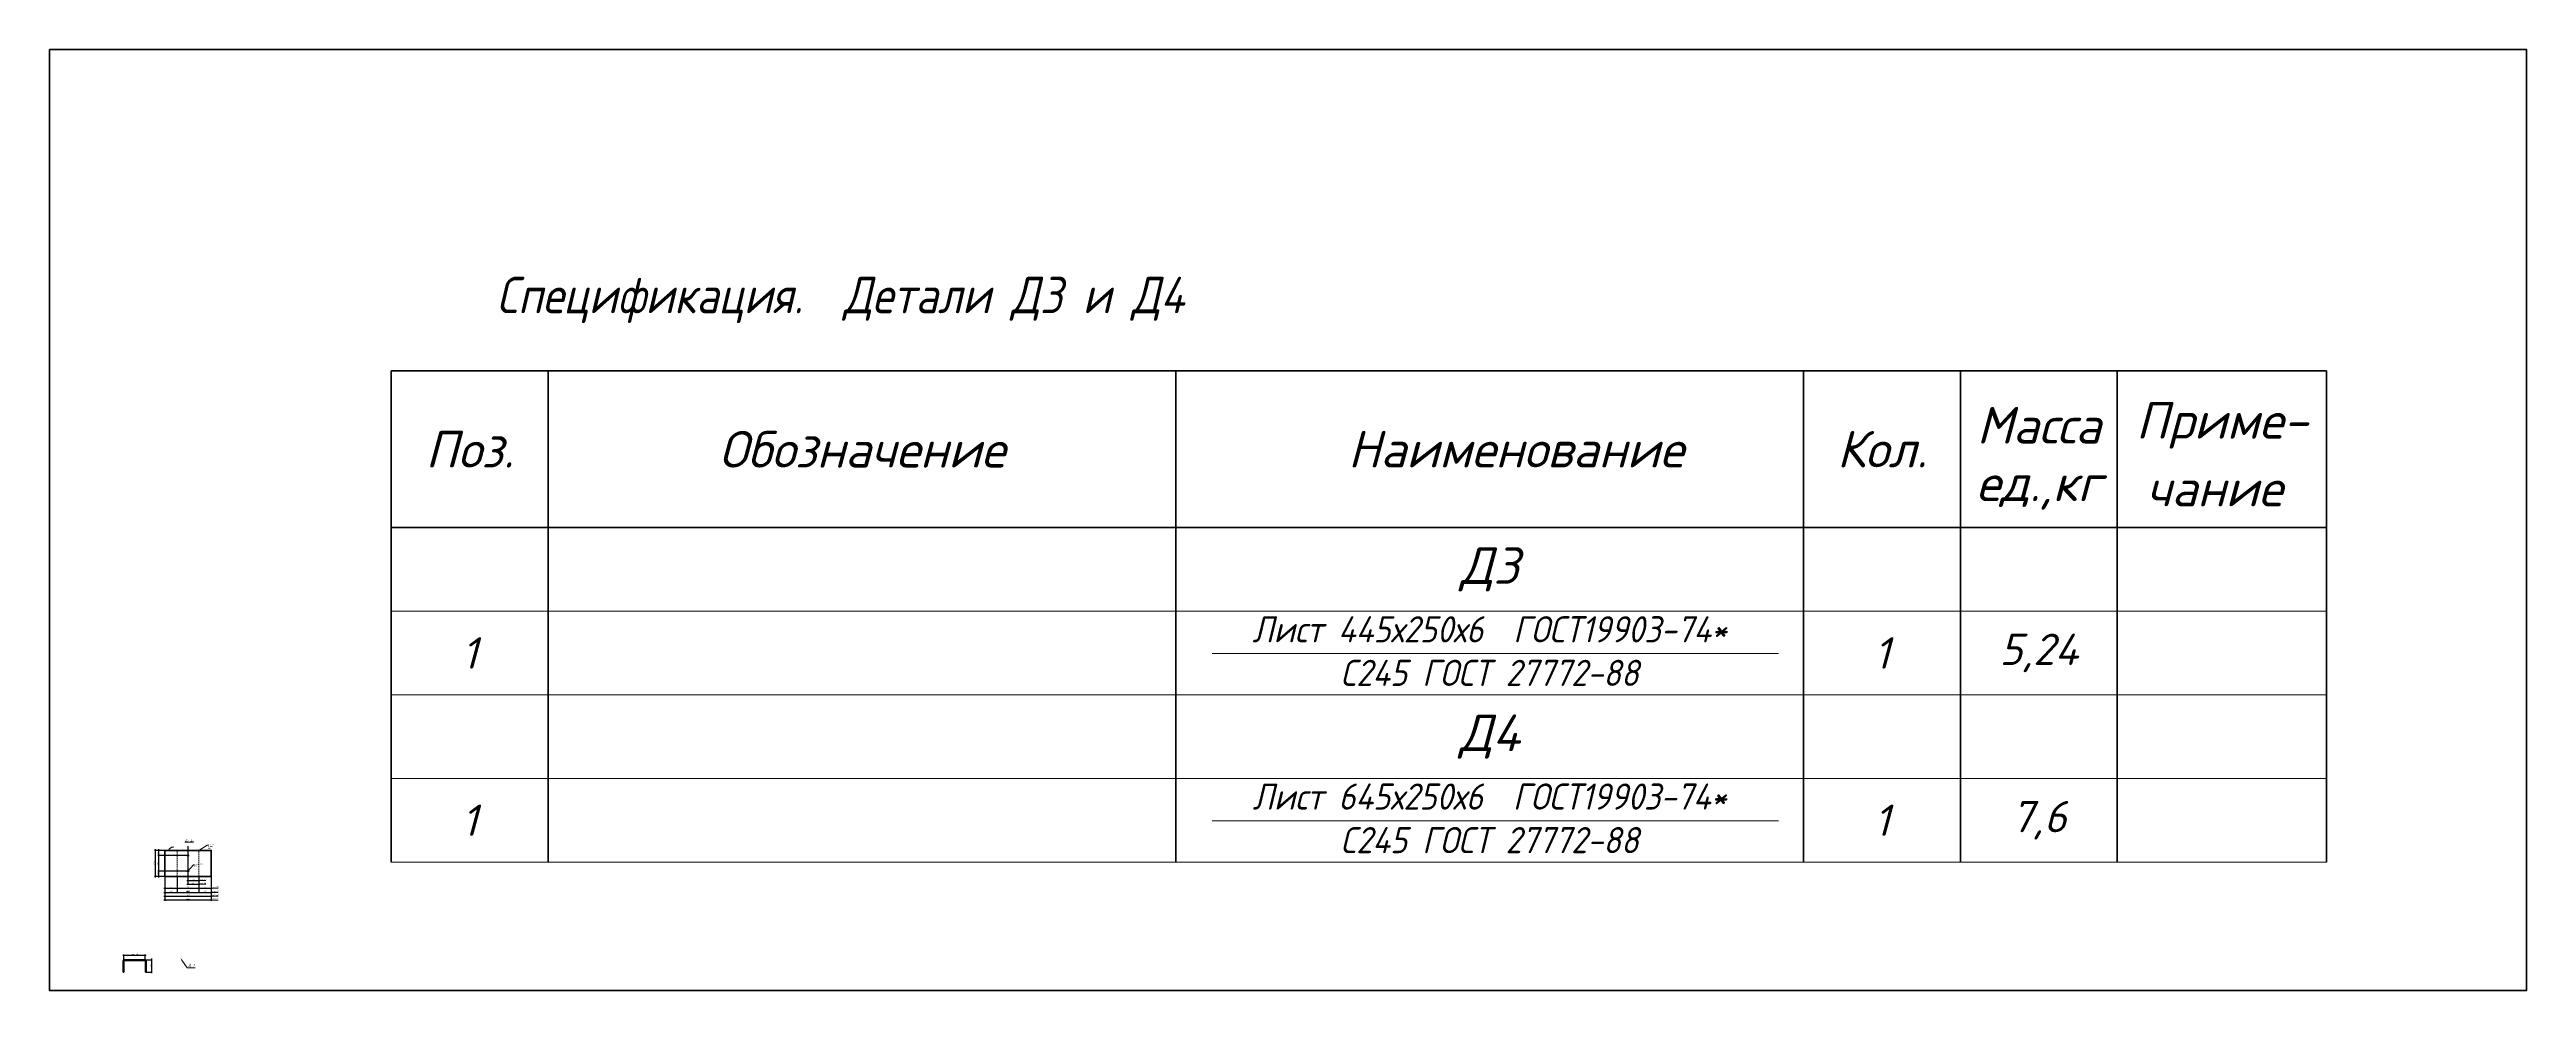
# Model space of a CAD drawing. Header units: millimetres. Extents: x -1807136 to 209800, y 0 to 410608.
# Drawn here: x 89627 to 113303, y 56757 to 65759 of the extents above; entities that cross this region are included whole.
import ezdxf
from ezdxf import colors
from ezdxf.entities.mleader import LeaderData, LeaderLine
from ezdxf.enums import TextEntityAlignment as Align
from ezdxf.math import Vec2, Vec3

# ---------------------------------------------------------------- set-up
doc = ezdxf.new("R2010")
doc.units = ezdxf.units.MM
doc.header["$PDMODE"] = 3
doc.linetypes.add('GOST2.303 5', pattern=[24, 20, -1.5, 1, -1.5])
doc.linetypes.add('HIDDEN', pattern=[0.375, 0.25, -0.125])
doc.layers.get('0').update_dxf_attribs({"lineweight": 5})
doc.layers.get('Defpoints').update_dxf_attribs({"lineweight": 0})
for name, color, linetype, lineweight in [('!!!Металл разрез', 7, 'Continuous', 35), ('#Dimensions', 7, 'Continuous', 9), ('#Выноски', 7, 'Continuous', 15), ('k_ Размеры', 7, 'Continuous', 15), ('k_ Рамка', 252, 'Continuous', 40), ('Штриховка', 7, 'Continuous', 25)]:
    doc.layers.add(name, color=color, linetype=linetype, lineweight=lineweight)
doc.styles.add('STEP PR', font='isocpeui.ttf')
doc.dimstyles.new('SPDS', dxfattribs={"dimscale": 10, "dimtxt": 2.5, "dimasz": 2, "dimexe": 1.25, "dimexo": 0.625, "dimtad": 1, "dimdec": 0, "dimrnd": 0.001, "dimtxsty": 'STEP PR', "dimblk": 'ARCHTICK', "dimcen": 2.5, "dimdle": 2, "dimclrd": 256, "dimclre": 256, "dimclrt": 7, "dimadec": 0, "dimazin": 2, "dimtfac": 0.75, "dimtdec": 0, "dimtmove": 1, "dimatfit": 3, "dimfxl": 1, "dimtolj": 1, "dimarcsym": 1})

# ---------------------------------------------------------------- blocks, each defined once
blk = doc.blocks.new('_ArchTick')
at = {"color": 0, "linetype": 'ByBlock', "const_width": 0.15}
blk.add_lwpolyline([(-0.5, -0.5), (0.5, 0.5)], dxfattribs=at)
blk = doc.blocks.new('*D280')
at = {"layer": '#Dimensions', "lineweight": -2, "transparency": 16777216}
for p, q in [((90328, 57096), (90552, 57096)), ((90338, 57047), (90338, 57102)), ((90542, 57047), (90542, 57102))]:
    blk.add_line(p, q, dxfattribs=at)
at = {"layer": 'Defpoints', "color": 0, "transparency": 16777216}
for p in [(90542, 57096), (90338, 57044), (90542, 57044)]:
    blk.add_point(p, dxfattribs=at)
at = {"layer": '#Dimensions', "lineweight": -2, "transparency": 16777216, "xscale": 10, "yscale": 10, "zscale": 10, "rotation": 180}
blk.add_blockref('_ArchTick', (90338, 57096), dxfattribs=at)
at = {"layer": '#Dimensions', "lineweight": -2, "transparency": 16777216, "xscale": 10, "yscale": 10, "zscale": 10}
blk.add_blockref('_ArchTick', (90542, 57096), dxfattribs=at)
at = {"layer": '#Dimensions', "color": 7, "transparency": 16777216, "insert": (90440, 57105), "char_height": 12.5, "attachment_point": 5, "style": 'STEP PR'}
blk.add_mtext('\\A1;max 204', dxfattribs=at)
blk = doc.blocks.new('*D281')
at = {"layer": '#Dimensions', "lineweight": -2, "transparency": 16777216}
for p, q in [((90728, 57845), (90728, 57729)), ((90848, 57845), (90848, 57729)), ((90718, 57735), (90858, 57735))]:
    blk.add_line(p, q, dxfattribs=at)
at = {"layer": 'Defpoints', "color": 0, "transparency": 16777216}
for p in [(90728, 57848), (90848, 57848), (90848, 57735)]:
    blk.add_point(p, dxfattribs=at)
at = {"layer": '#Dimensions', "lineweight": -2, "transparency": 16777216, "xscale": 10, "yscale": 10, "zscale": 10, "rotation": 180}
blk.add_blockref('_ArchTick', (90728, 57735), dxfattribs=at)
at = {"layer": '#Dimensions', "lineweight": -2, "transparency": 16777216, "xscale": 10, "yscale": 10, "zscale": 10}
blk.add_blockref('_ArchTick', (90848, 57735), dxfattribs=at)
at = {"layer": '#Dimensions', "color": 7, "transparency": 16777216, "insert": (90788, 57744), "char_height": 12.5, "attachment_point": 5, "style": 'STEP PR'}
blk.add_mtext('\\A1;120', dxfattribs=at)
blk = doc.blocks.new('*D282')
at = {"layer": '#Dimensions', "lineweight": -2, "transparency": 16777216}
for p, q in [((90848, 57845), (90848, 57729)), ((91053, 57845), (91053, 57729)), ((90838, 57735), (91063, 57735))]:
    blk.add_line(p, q, dxfattribs=at)
at = {"layer": 'Defpoints', "color": 0, "transparency": 16777216}
for p in [(90848, 57848), (91053, 57848), (91053, 57735)]:
    blk.add_point(p, dxfattribs=at)
at = {"layer": '#Dimensions', "lineweight": -2, "transparency": 16777216, "xscale": 10, "yscale": 10, "zscale": 10, "rotation": 180}
blk.add_blockref('_ArchTick', (90848, 57735), dxfattribs=at)
at = {"layer": '#Dimensions', "lineweight": -2, "transparency": 16777216, "xscale": 10, "yscale": 10, "zscale": 10}
blk.add_blockref('_ArchTick', (91053, 57735), dxfattribs=at)
at = {"layer": '#Dimensions', "color": 7, "transparency": 16777216, "insert": (90950, 57744), "char_height": 12.5, "attachment_point": 5, "style": 'STEP PR'}
blk.add_mtext('\\A1;205', dxfattribs=at)
blk = doc.blocks.new('*D283')
at = {"layer": '#Dimensions', "lineweight": -2, "transparency": 16777216}
for p, q in [((91053, 57845), (91053, 57729)), ((91173, 57845), (91173, 57729)), ((91043, 57735), (91183, 57735))]:
    blk.add_line(p, q, dxfattribs=at)
at = {"layer": 'Defpoints', "color": 0, "transparency": 16777216}
for p in [(91053, 57848), (91173, 57848), (91173, 57735)]:
    blk.add_point(p, dxfattribs=at)
at = {"layer": '#Dimensions', "lineweight": -2, "transparency": 16777216, "xscale": 10, "yscale": 10, "zscale": 10, "rotation": 180}
blk.add_blockref('_ArchTick', (91053, 57735), dxfattribs=at)
at = {"layer": '#Dimensions', "lineweight": -2, "transparency": 16777216, "xscale": 10, "yscale": 10, "zscale": 10}
blk.add_blockref('_ArchTick', (91173, 57735), dxfattribs=at)
at = {"layer": '#Dimensions', "color": 7, "transparency": 16777216, "insert": (91113, 57744), "char_height": 12.5, "attachment_point": 5, "style": 'STEP PR'}
blk.add_mtext('\\A1;120', dxfattribs=at)
blk = doc.blocks.new('*D284')
at = {"layer": '#Dimensions', "lineweight": -2, "transparency": 16777216}
for p, q in [((90728, 57845), (90728, 57654)), ((91173, 57845), (91173, 57654)), ((90718, 57660), (91183, 57660))]:
    blk.add_line(p, q, dxfattribs=at)
at = {"layer": 'Defpoints', "color": 0, "transparency": 16777216}
for p in [(90728, 57848), (91173, 57848), (91173, 57660)]:
    blk.add_point(p, dxfattribs=at)
at = {"layer": '#Dimensions', "lineweight": -2, "transparency": 16777216, "xscale": 10, "yscale": 10, "zscale": 10, "rotation": 180}
blk.add_blockref('_ArchTick', (90728, 57660), dxfattribs=at)
at = {"layer": '#Dimensions', "lineweight": -2, "transparency": 16777216, "xscale": 10, "yscale": 10, "zscale": 10}
blk.add_blockref('_ArchTick', (91173, 57660), dxfattribs=at)
at = {"layer": '#Dimensions', "color": 7, "transparency": 16777216, "insert": (90950, 57670), "char_height": 12.5, "attachment_point": 5, "style": 'STEP PR'}
blk.add_mtext('\\A1;445', dxfattribs=at)
blk = doc.blocks.new('*U206')
for p, q in [((-18500, -1500), (0, -1500)), ((-18500, -3000), (-18500, -1500)), ((-17000, -3000), (-17000, -1500)), ((-11000, -3000), (-11000, -1500)), ((-5000, -3000), (-5000, -1500)), ((-3500, -3000), (-3500, -1500)), ((-2000, -3000), (-2000, -1500)), ((0, -1500), (0, -3000)), ((0, -3000), (-18500, -3000)), ((-18500, -6200), (-18500, -3000)), ((-17000, -6200), (-17000, -3000)), ((-11000, -6200), (-11000, -3000)), ((-5000, -6200), (-5000, -3000)), ((-3500, -6200), (-3500, -3000)), ((-2000, -6200), (-2000, -3000)), ((0, -6200), (0, -3000))]:
    blk.add_line(p, q)
at = {"color": 8, "lineweight": 20}
for p, q in [((0, -3800), (-18500, -3800)), ((0, -4600), (-18500, -4600)), ((0, -5400), (-18500, -5400)), ((0, -6200), (-18500, -6200))]:
    blk.add_line(p, q, dxfattribs=at)
at = {"style": 'STEP PR'}
for s, p in [('Масса', (-2750, -2021)), ('Приме-', (-1000, -2021)), ('Поз.', (-17750, -2250)), ('Обозначение', (-14000, -2250)), ('Наименование', (-7750, -2250)), ('Кол.', (-4250, -2250)), ('ед.,кг', (-2750, -2613)), ('чание', (-1073, -2622))]:
    blk.add_text(s, height=350, dxfattribs=at).set_placement(p, align=Align.MIDDLE)
at = {"style": 'STEP PR', "flags": 8}
blk.add_attdef('СПЕЦИФИКАЦИЯ', (-18463, -950), '', height=400, dxfattribs=at)
blk = doc.blocks.new('*D293')
at = {"layer": '#Dimensions', "lineweight": -2, "transparency": 16777216}
for p, q in [((90603, 57062), (90603, 56922)), ((90518, 57052), (90609, 57052)), ((90554, 56932), (90609, 56932))]:
    blk.add_line(p, q, dxfattribs=at)
at = {"layer": 'Defpoints', "color": 0, "transparency": 16777216}
for p in [(90515, 57052), (90550, 56932), (90603, 56932)]:
    blk.add_point(p, dxfattribs=at)
at = {"layer": '#Dimensions', "lineweight": -2, "transparency": 16777216, "xscale": 10, "yscale": 10, "zscale": 10}
for p, rotation in [((90603, 57052), 90), ((90603, 56932), 270)]:
    blk.add_blockref('_ArchTick', p, dxfattribs=dict(at, rotation=rotation))
at = {"layer": '#Dimensions', "color": 7, "transparency": 16777216, "insert": (90594, 56992), "char_height": 12.5, "attachment_point": 5, "rotation": 90, "style": 'STEP PR'}
blk.add_mtext('\\A1;120', dxfattribs=at)
blk = doc.blocks.new('*D294')
at = {"layer": '#Dimensions', "lineweight": -2, "transparency": 16777216}
for p, q in [((90728, 57845), (90728, 57689)), ((90848, 57845), (90848, 57689)), ((90718, 57696), (90858, 57696))]:
    blk.add_line(p, q, dxfattribs=at)
at = {"layer": 'Defpoints', "color": 0, "transparency": 16777216}
for p in [(90728, 57848), (90848, 57848), (90848, 57696)]:
    blk.add_point(p, dxfattribs=at)
at = {"layer": '#Dimensions', "lineweight": -2, "transparency": 16777216, "xscale": 10, "yscale": 10, "zscale": 10, "rotation": 180}
blk.add_blockref('_ArchTick', (90728, 57696), dxfattribs=at)
at = {"layer": '#Dimensions', "lineweight": -2, "transparency": 16777216, "xscale": 10, "yscale": 10, "zscale": 10}
blk.add_blockref('_ArchTick', (90848, 57696), dxfattribs=at)
at = {"layer": '#Dimensions', "color": 7, "transparency": 16777216, "insert": (90788, 57705), "char_height": 12.5, "attachment_point": 5, "style": 'STEP PR'}
blk.add_mtext('\\A1;120', dxfattribs=at)
blk = doc.blocks.new('*D295')
at = {"layer": '#Dimensions', "lineweight": -2, "transparency": 16777216}
for p, q in [((90848, 57845), (90848, 57689)), ((91053, 57845), (91053, 57689)), ((90838, 57696), (91063, 57696))]:
    blk.add_line(p, q, dxfattribs=at)
at = {"layer": 'Defpoints', "color": 0, "transparency": 16777216}
for p in [(90848, 57848), (91053, 57848), (91053, 57696)]:
    blk.add_point(p, dxfattribs=at)
at = {"layer": '#Dimensions', "lineweight": -2, "transparency": 16777216, "xscale": 10, "yscale": 10, "zscale": 10, "rotation": 180}
blk.add_blockref('_ArchTick', (90848, 57696), dxfattribs=at)
at = {"layer": '#Dimensions', "lineweight": -2, "transparency": 16777216, "xscale": 10, "yscale": 10, "zscale": 10}
blk.add_blockref('_ArchTick', (91053, 57696), dxfattribs=at)
at = {"layer": '#Dimensions', "color": 7, "transparency": 16777216, "insert": (90950, 57711), "char_height": 12.5, "attachment_point": 5, "style": 'STEP PR'}
blk.add_mtext('\\A1;\\L405', dxfattribs=at)
blk = doc.blocks.new('*D296')
at = {"layer": '#Dimensions', "lineweight": -2, "transparency": 16777216}
for p, q in [((91053, 57845), (91053, 57689)), ((91173, 57845), (91173, 57689)), ((91043, 57696), (91183, 57696))]:
    blk.add_line(p, q, dxfattribs=at)
at = {"layer": 'Defpoints', "color": 0, "transparency": 16777216}
for p in [(91053, 57848), (91173, 57848), (91173, 57696)]:
    blk.add_point(p, dxfattribs=at)
at = {"layer": '#Dimensions', "lineweight": -2, "transparency": 16777216, "xscale": 10, "yscale": 10, "zscale": 10, "rotation": 180}
blk.add_blockref('_ArchTick', (91053, 57696), dxfattribs=at)
at = {"layer": '#Dimensions', "lineweight": -2, "transparency": 16777216, "xscale": 10, "yscale": 10, "zscale": 10}
blk.add_blockref('_ArchTick', (91173, 57696), dxfattribs=at)
at = {"layer": '#Dimensions', "color": 7, "transparency": 16777216, "insert": (91113, 57705), "char_height": 12.5, "attachment_point": 5, "style": 'STEP PR'}
blk.add_mtext('\\A1;120', dxfattribs=at)
blk = doc.blocks.new('*D297')
at = {"layer": '#Dimensions', "lineweight": -2, "transparency": 16777216}
for p, q in [((90728, 57845), (90728, 57616)), ((91173, 57845), (91173, 57616)), ((90718, 57623), (91183, 57623))]:
    blk.add_line(p, q, dxfattribs=at)
at = {"layer": 'Defpoints', "color": 0, "transparency": 16777216}
for p in [(90728, 57848), (91173, 57848), (91173, 57623)]:
    blk.add_point(p, dxfattribs=at)
at = {"layer": '#Dimensions', "lineweight": -2, "transparency": 16777216, "xscale": 10, "yscale": 10, "zscale": 10, "rotation": 180}
blk.add_blockref('_ArchTick', (90728, 57623), dxfattribs=at)
at = {"layer": '#Dimensions', "lineweight": -2, "transparency": 16777216, "xscale": 10, "yscale": 10, "zscale": 10}
blk.add_blockref('_ArchTick', (91173, 57623), dxfattribs=at)
at = {"layer": '#Dimensions', "color": 7, "transparency": 16777216, "insert": (90950, 57636), "char_height": 12.5, "attachment_point": 5, "style": 'STEP PR'}
blk.add_mtext('\\A1;\\L645', dxfattribs=at)
blk = doc.blocks.new('*D298')
at = {"layer": '#Dimensions', "lineweight": -2, "transparency": 16777216}
for p, q in [((90725, 58098), (90663, 58098)), ((90947, 58048), (90663, 58048)), ((90669, 58108), (90669, 58038))]:
    blk.add_line(p, q, dxfattribs=at)
at = {"layer": 'Defpoints', "color": 0, "transparency": 16777216}
for p in [(90669, 58048), (90728, 58098), (90950, 58048)]:
    blk.add_point(p, dxfattribs=at)
at = {"layer": '#Dimensions', "lineweight": -2, "transparency": 16777216, "xscale": 10, "yscale": 10, "zscale": 10}
for p, rotation in [((90669, 58098), 90), ((90669, 58048), 270)]:
    blk.add_blockref('_ArchTick', p, dxfattribs=dict(at, rotation=rotation))
at = {"layer": '#Dimensions', "color": 7, "transparency": 16777216, "insert": (90660, 58073), "char_height": 12.5, "attachment_point": 5, "rotation": 90, "style": 'STEP PR'}
blk.add_mtext('\\A1;50', dxfattribs=at)
blk = doc.blocks.new('*D299')
at = {"layer": '#Dimensions', "lineweight": -2, "transparency": 16777216}
for p, q in [((90947, 57898), (90663, 57898)), ((90725, 57848), (90663, 57848)), ((90669, 57908), (90669, 57838))]:
    blk.add_line(p, q, dxfattribs=at)
at = {"layer": 'Defpoints', "color": 0, "transparency": 16777216}
for p in [(90669, 57848), (90728, 57848), (90950, 57898)]:
    blk.add_point(p, dxfattribs=at)
at = {"layer": '#Dimensions', "lineweight": -2, "transparency": 16777216, "xscale": 10, "yscale": 10, "zscale": 10}
for p, rotation in [((90669, 57898), 90), ((90669, 57848), 270)]:
    blk.add_blockref('_ArchTick', p, dxfattribs=dict(at, rotation=rotation))
at = {"layer": '#Dimensions', "color": 7, "transparency": 16777216, "insert": (90660, 57873), "char_height": 12.5, "attachment_point": 5, "rotation": 90, "style": 'STEP PR'}
blk.add_mtext('\\A1;50', dxfattribs=at)
blk = doc.blocks.new('*D300')
at = {"layer": '#Dimensions', "lineweight": -2, "transparency": 16777216}
for p, q in [((90725, 58098), (90631, 58098)), ((90637, 58108), (90637, 57838)), ((90725, 57848), (90631, 57848))]:
    blk.add_line(p, q, dxfattribs=at)
at = {"layer": 'Defpoints', "color": 0, "transparency": 16777216}
for p in [(90728, 58098), (90637, 57848), (90728, 57848)]:
    blk.add_point(p, dxfattribs=at)
at = {"layer": '#Dimensions', "lineweight": -2, "transparency": 16777216, "xscale": 10, "yscale": 10, "zscale": 10}
for p, rotation in [((90637, 58098), 90), ((90637, 57848), 270)]:
    blk.add_blockref('_ArchTick', p, dxfattribs=dict(at, rotation=rotation))
at = {"layer": '#Dimensions', "color": 7, "transparency": 16777216, "insert": (90627, 57973), "char_height": 12.5, "attachment_point": 5, "rotation": 90, "style": 'STEP PR'}
blk.add_mtext('\\A1;250', dxfattribs=at)
blk = doc.blocks.new('*D351')
at = {"layer": '#Dimensions', "lineweight": -2, "transparency": 16777216}
for p, q in [((90947, 58048), (90663, 58048)), ((90669, 58058), (90669, 57888)), ((90947, 57898), (90663, 57898))]:
    blk.add_line(p, q, dxfattribs=at)
at = {"layer": 'Defpoints', "color": 0, "transparency": 16777216}
for p in [(90950, 58048), (90669, 57898), (90950, 57898)]:
    blk.add_point(p, dxfattribs=at)
at = {"layer": '#Dimensions', "lineweight": -2, "transparency": 16777216, "xscale": 10, "yscale": 10, "zscale": 10}
for p, rotation in [((90669, 58048), 90), ((90669, 57898), 270)]:
    blk.add_blockref('_ArchTick', p, dxfattribs=dict(at, rotation=rotation))
at = {"layer": '#Dimensions', "color": 7, "transparency": 16777216, "insert": (90660, 57973), "char_height": 12.5, "attachment_point": 5, "rotation": 90, "style": 'STEP PR'}
blk.add_mtext('\\A1;150', dxfattribs=at)
blk = doc.blocks.new('*D353')
at = {"layer": '#Dimensions', "lineweight": -2, "transparency": 16777216}
for p, q in [((90940, 57808), (91063, 57808)), ((90950, 57845), (90950, 57802)), ((91053, 57845), (91053, 57802))]:
    blk.add_line(p, q, dxfattribs=at)
at = {"layer": 'Defpoints', "color": 0, "transparency": 16777216}
for p in [(90950, 57848), (91053, 57848), (91053, 57808)]:
    blk.add_point(p, dxfattribs=at)
at = {"layer": '#Dimensions', "lineweight": -2, "transparency": 16777216, "xscale": 10, "yscale": 10, "zscale": 10, "rotation": 180}
blk.add_blockref('_ArchTick', (90950, 57808), dxfattribs=at)
at = {"layer": '#Dimensions', "lineweight": -2, "transparency": 16777216, "xscale": 10, "yscale": 10, "zscale": 10}
blk.add_blockref('_ArchTick', (91053, 57808), dxfattribs=at)
at = {"layer": '#Dimensions', "color": 7, "transparency": 16777216, "insert": (91001, 57817), "char_height": 12.5, "attachment_point": 5, "style": 'STEP PR'}
blk.add_mtext('\\A1;100', dxfattribs=at)
blk = doc.blocks.new('*D354')
at = {"layer": '#Dimensions', "lineweight": -2, "transparency": 16777216}
for p, q in [((90940, 57773), (91063, 57773)), ((90950, 57845), (90950, 57767)), ((91053, 57845), (91053, 57767))]:
    blk.add_line(p, q, dxfattribs=at)
at = {"layer": 'Defpoints', "color": 0, "transparency": 16777216}
for p in [(90950, 57848), (91053, 57848), (91053, 57773)]:
    blk.add_point(p, dxfattribs=at)
at = {"layer": '#Dimensions', "lineweight": -2, "transparency": 16777216, "xscale": 10, "yscale": 10, "zscale": 10, "rotation": 180}
blk.add_blockref('_ArchTick', (90950, 57773), dxfattribs=at)
at = {"layer": '#Dimensions', "lineweight": -2, "transparency": 16777216, "xscale": 10, "yscale": 10, "zscale": 10}
blk.add_blockref('_ArchTick', (91053, 57773), dxfattribs=at)
at = {"layer": '#Dimensions', "color": 7, "transparency": 16777216, "insert": (91001, 57783), "char_height": 12.5, "attachment_point": 5, "style": 'STEP PR'}
blk.add_mtext('\\A1;180', dxfattribs=at)

msp = doc.modelspace()

# ---------------------------------------------------------------- linework, layer by layer
at = {"layer": '!!!Металл разрез'}
msp.add_lwpolyline([(90727.63907, 58097.98135), (90727.63907, 57847.98135), (90847.63907, 57847.98135), (91052.63907, 57847.98135), (91172.63907, 57847.98135), (91172.63907, 58097.98135)], close=True, dxfattribs=at)
at = {"layer": '!!!Металл разрез', "linetype": 'HIDDEN', "lineweight": 0, "ltscale": 50}
for points in [[(90847.63907, 57847.98135), (90847.63907, 58097.98135)], [(91052.63907, 57847.98135), (91052.63907, 58097.98135)]]:
    msp.add_lwpolyline(points, dxfattribs=at)
at = {"layer": '!!!Металл разрез'}
for points in [[(90330.46897, 56931.77784), (90330.46897, 57040.77784, -0.4142135624), (90341.46897, 57051.77784), (90539.46897, 57051.77784, -0.4142135624), (90550.46897, 57040.77784), (90550.46897, 56931.77784)], [(90336.46897, 56931.77784), (90336.46897, 57040.77784, -0.4142135624), (90341.46897, 57045.77784), (90539.46897, 57045.77784, -0.4142135624), (90544.46897, 57040.77784), (90544.46897, 56931.77784)]]:
    msp.add_lwpolyline(points, format="xyb", dxfattribs=at)
for centre in [(90950.13907, 58047.98135), (90950.13907, 57897.98135)]:
    msp.add_circle(centre, 6, dxfattribs=at)
at = {"color": 3, "lineweight": 40}
msp.add_lwpolyline([(89626.98332, 65759.17017), (113303.43018, 65759.17017), (113303.43018, 56757.24038), (89626.98332, 56757.24038)], close=True, dxfattribs=at)
for points in [[(100739.54166, 59980.87482), (106154.27293, 59980.87482)], [(100739.54166, 58380.87482), (106154.27293, 58380.87482)], [(91052.63907, 57807.99942), (91119.50476, 57807.99942)], [(91052.63907, 57773.28402), (91119.50476, 57773.28402)], [(91172.63907, 57734.98313), (91239.50476, 57734.98313)], [(91172.63907, 57695.51144), (91239.50476, 57695.51144)], [(91172.63907, 57660.16785), (91239.50476, 57660.16785)], [(91172.63907, 57622.55798), (91239.50476, 57622.55798)]]:
    msp.add_lwpolyline(points)
at = {"layer": 'Штриховка', "linetype": 'GOST2.303 5', "ltscale": 4}
msp.add_lwpolyline([(90950.13907, 58137.06312), (90950.13907, 57807.99942)], dxfattribs=at)
at = {"layer": 'Штриховка'}
for points in [[(90330.46897, 56931.77784), (90336.46897, 56931.77784)], [(90544.46897, 56931.77784), (90550.46897, 56931.77784)]]:
    msp.add_lwpolyline(points, dxfattribs=at)

# ---------------------------------------------------------------- block references
at = {"layer": 'k_ Рамка'}
ref = msp.add_blockref('*U206', (111392.62096, 64185.93479), dxfattribs=at)
ref.add_attrib('СПЕЦИФИКАЦИЯ', '     Спецификация.  Детали Д3 и Д4', (92930.01525, 63236.19959), dxfattribs={"layer": '0', "height": 349.1826364, "style": 'STEP PR', "width": 0.872957})

# ---------------------------------------------------------------- texts
at = {"attachment_point": 5, "style": 'STEP PR'}
for s, insert, char_height, width in [('{\\W0.9;Лист 445х250х6  ГОСТ19903-74*\\PС245 ГОСТ 27772-88}', (103392.62096, 60004.25422), 250, 6000), ('5,24', (108642.62096, 59986.19614), 300, 1535.1078645), ('1', (93642.62096, 59986.19614), 300, 1535.1078645), ('1', (107142.62096, 59986.19614), 300, 1535.1078645), ('{\\W0.9;Лист 645х250х6  ГОСТ19903-74*\\PС245 ГОСТ 27772-88}', (103392.62096, 58404.25422), 250, 6000), ('1', (93642.62096, 58386.19614), 300, 1535.1078645), ('1', (107142.62096, 58386.19614), 300, 1535.1078645), ('7,6', (108642.62096, 58386.19614), 300, 1535.1078645), ('\\A1;для Д4', (91092.11248, 57783.16103), 12.5, 114.4390097), ('\\A1;для Д3', (91092.11248, 57817.87643), 12.5, 114.4390097), ('\\A1;для Д4', (91212.12523, 57634.45157), 12.5, 72.207488), ('\\A1;для Д3', (91212.11248, 57744.86014), 12.5, 114.4390097), ('\\A1;для Д3', (91213.11537, 57670.54687), 12.5, 75.2246324), ('\\A1;для Д4', (91214.1225, 57704.88644), 12.5, 75.2331314)]:
    msp.add_mtext(s, dxfattribs=dict(at, insert=insert, char_height=char_height, width=width))
at = {"layer": 'k_ Размеры', "insert": (90962.60315, 58187.8407), "char_height": 17.5, "width": 165.2115791, "attachment_point": 5, "style": 'STEP PR'}
msp.add_mtext('\\A1;{\\LД3, Д4}', dxfattribs=at)
at = {"layer": 'k_ Рамка', "char_height": 350, "width": 6000, "attachment_point": 5, "line_spacing_factor": 0.96, "style": 'STEP PR'}
for s, insert in [('{\\fISOCPEUR|b1|i1|c204|p34;Д3}', (103392.62096, 60785.93479)), ('{\\fISOCPEUR|b1|i1|c204|p34;Д4}', (103392.62096, 59185.93479))]:
    msp.add_mtext(s, dxfattribs=dict(at, insert=insert))

# ---------------------------------------------------------------- dimensions: what is measured, and where the dimension line sits
at = {"layer": '#Dimensions'}
for base, p1, p2, picture, middle in [((90636.82787, 57847.98135), (90727.63907, 58097.98135), (90727.63907, 57847.98135), '*D300', (90627.45287, 57972.98135)), ((90668.93709, 58047.98135), (90727.63907, 58097.98135), (90950.13907, 58047.98135), '*D298', (90659.56209, 58072.98135)), ((90668.93709, 57897.98135), (90950.13907, 58047.98135), (90950.13907, 57897.98135), '*D351', (90659.56209, 57972.98135)), ((90668.93709, 57847.98135), (90950.13907, 57897.98135), (90727.63907, 57847.98135), '*D299', (90659.56209, 57872.98135)), ((90602.98486, 56931.77784), (90515.11221, 57051.77784), (90550.46897, 56931.77784), '*D293', (90593.60986, 56991.77784))]:
    dim = msp.add_linear_dim(base=base, p1=p1, p2=p2, angle=90, dimstyle='SPDS', override={"dimscale": 5}, dxfattribs=at)
    dim.commit()
    dim.dimension.update_dxf_attribs({"geometry": picture, "text_midpoint": middle})
for base, p1, p2, picture, middle in [((90847.63907, 57734.98313), (90727.63907, 57847.98135), (90847.63907, 57847.98135), '*D281', (90787.63907, 57744.35813)), ((91172.63907, 57660.16785), (90727.63907, 57847.98135), (91172.63907, 57847.98135), '*D284', (90950.13907, 57669.54285)), ((90847.63907, 57695.51144), (90727.63907, 57847.98135), (90847.63907, 57847.98135), '*D294', (90787.63907, 57704.88644)), ((91052.63907, 57734.98313), (90847.63907, 57847.98135), (91052.63907, 57847.98135), '*D282', (90950.13907, 57744.35813)), ((91172.63907, 57734.98313), (91052.63907, 57847.98135), (91172.63907, 57847.98135), '*D283', (91112.63907, 57744.35813)), ((91172.63907, 57695.51144), (91052.63907, 57847.98135), (91172.63907, 57847.98135), '*D296', (91112.63907, 57704.88644))]:
    dim = msp.add_linear_dim(base=base, p1=p1, p2=p2, dimstyle='SPDS', override={"dimscale": 5}, dxfattribs=at)
    dim.commit()
    dim.dimension.update_dxf_attribs({"geometry": picture, "text_midpoint": middle})
for base, p1, p2, text, picture, middle in [((91172.63907, 57622.52783), (90727.63907, 57847.98135), (91172.63907, 57847.98135), '%%U645', '*D297', (90950.13907, 57625.824)), ((91052.63907, 57695.51144), (90847.63907, 57847.98135), (91052.63907, 57847.98135), '%%U405', '*D295', (90950.13907, 57700.11711))]:
    dim = msp.add_linear_dim(base=base, p1=p1, p2=p2, text=text, dimstyle='SPDS', override={"dimscale": 5}, dxfattribs=at)
    dim.commit()
    dim.dimension.update_dxf_attribs({"geometry": picture, "text_midpoint": middle, "dimtype": 160})
for base, p1, p2, text, picture, middle in [((91052.63907, 57807.99942), (90950.13907, 57847.98135), (91052.63907, 57847.98135), '100', '*D353', (91001.38907, 57817.37442)), ((91052.63907, 57773.28402), (90950.13907, 57847.98135), (91052.63907, 57847.98135), '180', '*D354', (91001.38907, 57782.65902)), ((90542.46897, 57096.10887), (90338.46897, 57043.77784), (90542.46897, 57043.77784), 'max <>', '*D280', (90440.46897, 57105.48861))]:
    dim = msp.add_linear_dim(base=base, p1=p1, p2=p2, text=text, dimstyle='SPDS', override={"dimscale": 5}, dxfattribs=at)
    dim.commit()
    dim.dimension.update_dxf_attribs({"geometry": picture, "text_midpoint": middle})

# ---------------------------------------------------------------- leaders
at = {"layer": '#Выноски'}
ml = msp.add_multileader_mtext('Standard', dxfattribs=at)
ml.set_content('{\\H0.83333x;Д-1}', color=256, style='STEP PR')
ml.set_leader_properties(color=256, linetype='ByLayer', lineweight=-1)
ml.build(insert=Vec2(0, 0))
ml.multileader.update_dxf_attribs({"text_left_attachment_type": 6, "text_right_attachment_type": 6, "dogleg_length": 0, "arrow_head_size": 30, "scale": 0.1})
ctx = ml.context
ctx.base_point, ctx.scale, ctx.char_height, ctx.arrow_head_size, ctx.landing_gap_size, ctx.plane_origin = Vec3(90941.14101, 56975.0045), 0.1, 30, 30, 12.5, Vec3(93539.62625, 55303.43657)
ctx.left_attachment, ctx.right_attachment, ctx.text_align_type = 6, 6, 1
notes = []
notes.append((ctx, [(0, (1, 1, 0), (90941.14101, 56975.0045), (1, 0), 0, [(0, [(90876.32026, 57072.36044)], 0, [])])]))
ctx.mtext.insert, ctx.mtext.rotation, ctx.mtext.alignment, ctx.mtext.flow_direction = Vec3(90982.36249, 57010.00448), 6.2831853072, 2, 5
at = {"layer": 'k_ Размеры'}
ml = msp.add_multileader_mtext('Standard', dxfattribs=at)
ml.set_content('\\A1; 1', color=256, style='STEP PR')
ml.set_leader_properties(color=256, linetype='ByLayer', lineweight=-1)
ml.build(insert=Vec2(0, 0))
ml.multileader.update_dxf_attribs({"text_left_attachment_type": 6, "text_right_attachment_type": 6, "dogleg_length": 0, "arrow_head_size": 12.5, "scale": 0.05})
ctx = ml.context
ctx.base_point, ctx.scale, ctx.char_height, ctx.arrow_head_size, ctx.landing_gap_size, ctx.plane_origin = Vec3(90793.40738, 58129.68942), 0.05, 12, 12.5, 5, Vec3(98761.91902, 50452.03171)
ctx.left_attachment, ctx.right_attachment = 6, 6
notes.append((ctx, [(0, (1, 1, 0), (90793.40738, 58129.68942), (1, 0), 0, [(2, [(90756.91811, 58096.91749)], 0, [])])]))
ctx.mtext.insert, ctx.mtext.rotation, ctx.mtext.flow_direction = Vec3(90798.40738, 58144.08942), 6.2831853072, 5
ml = msp.add_multileader_mtext('Standard', dxfattribs=at)
ml.set_content('\\A1; Линии сгиба 90%%D   ', color=256, style='STEP PR')
ml.set_leader_properties(color=256, linetype='ByLayer', lineweight=-1)
ml.build(insert=Vec2(0, 0))
ml.multileader.update_dxf_attribs({"text_left_attachment_type": 6, "text_right_attachment_type": 6, "dogleg_length": 0, "arrow_head_size": 12.5, "scale": 0.05})
ctx = ml.context
ctx.base_point, ctx.scale, ctx.char_height, ctx.arrow_head_size, ctx.landing_gap_size, ctx.plane_origin = Vec3(91134.34216, 58148.37407), 0.05, 12, 12.5, 5, Vec3(99160.17328, 50524.38666)
ctx.left_attachment, ctx.right_attachment = 6, 6
notes.append((ctx, [(0, (1, 1, 0), (91134.34216, 58148.37407), (1, 0), 0, [(2, [(90847.63907, 58097.98135), (91052.63907, 58097.98135)], 0, [])])]))
ctx.mtext.insert, ctx.mtext.rotation, ctx.mtext.width, ctx.mtext.defined_height, ctx.mtext.flow_direction = Vec3(91139.34216, 58162.77407), 6.2831853072, 146.4868761, 1.200817223434569e-12, 5
ml = msp.add_multileader_mtext('Standard', dxfattribs=at)
ml.set_content('\\A1;Отверстие %%C12', color=256, style='STEP PR')
ml.set_leader_properties(color=256, linetype='ByLayer', lineweight=-1)
ml.build(insert=Vec2(0, 0))
ml.multileader.update_dxf_attribs({"text_left_attachment_type": 6, "text_right_attachment_type": 6, "dogleg_length": 0, "arrow_head_size": 12.5, "scale": 0.05})
ctx = ml.context
ctx.base_point, ctx.scale, ctx.char_height, ctx.arrow_head_size, ctx.landing_gap_size, ctx.plane_origin = Vec3(91001.94815, 57958.92523), 0.05, 12, 12.5, 5, Vec3(99016.59546, 50364.93782)
ctx.left_attachment, ctx.right_attachment = 6, 6
notes.append((ctx, [(0, (1, 1, 0), (91001.94815, 57958.92523), (1, 0), 0, [(0, [(90950.13907, 58047.98135), (90950.13907, 57897.98135)], 0, [])])]))
ctx.mtext.insert, ctx.mtext.rotation, ctx.mtext.width, ctx.mtext.defined_height, ctx.mtext.flow_direction = Vec3(91006.94815, 57974.52523), 6.2831853072, 130.3030536, 43.75923, 5
for ctx, leaders in notes:
    for number, flags, end, landing, length, lines in leaders:
        leader = LeaderData()
        leader.index, (leader.has_last_leader_line, leader.has_dogleg_vector, leader.attachment_direction) = number, flags
        leader.last_leader_point, leader.dogleg_vector, leader.dogleg_length = Vec3(end), Vec3(landing), length
        for number, points, colour, breaks in lines:
            line = LeaderLine()
            line.index, line.vertices, line.color, line.breaks = number, Vec3.list(points), colors.encode_raw_color(colour), breaks
            leader.lines.append(line)
        ctx.leaders.append(leader)

doc.saveas('drawing.dxf')
